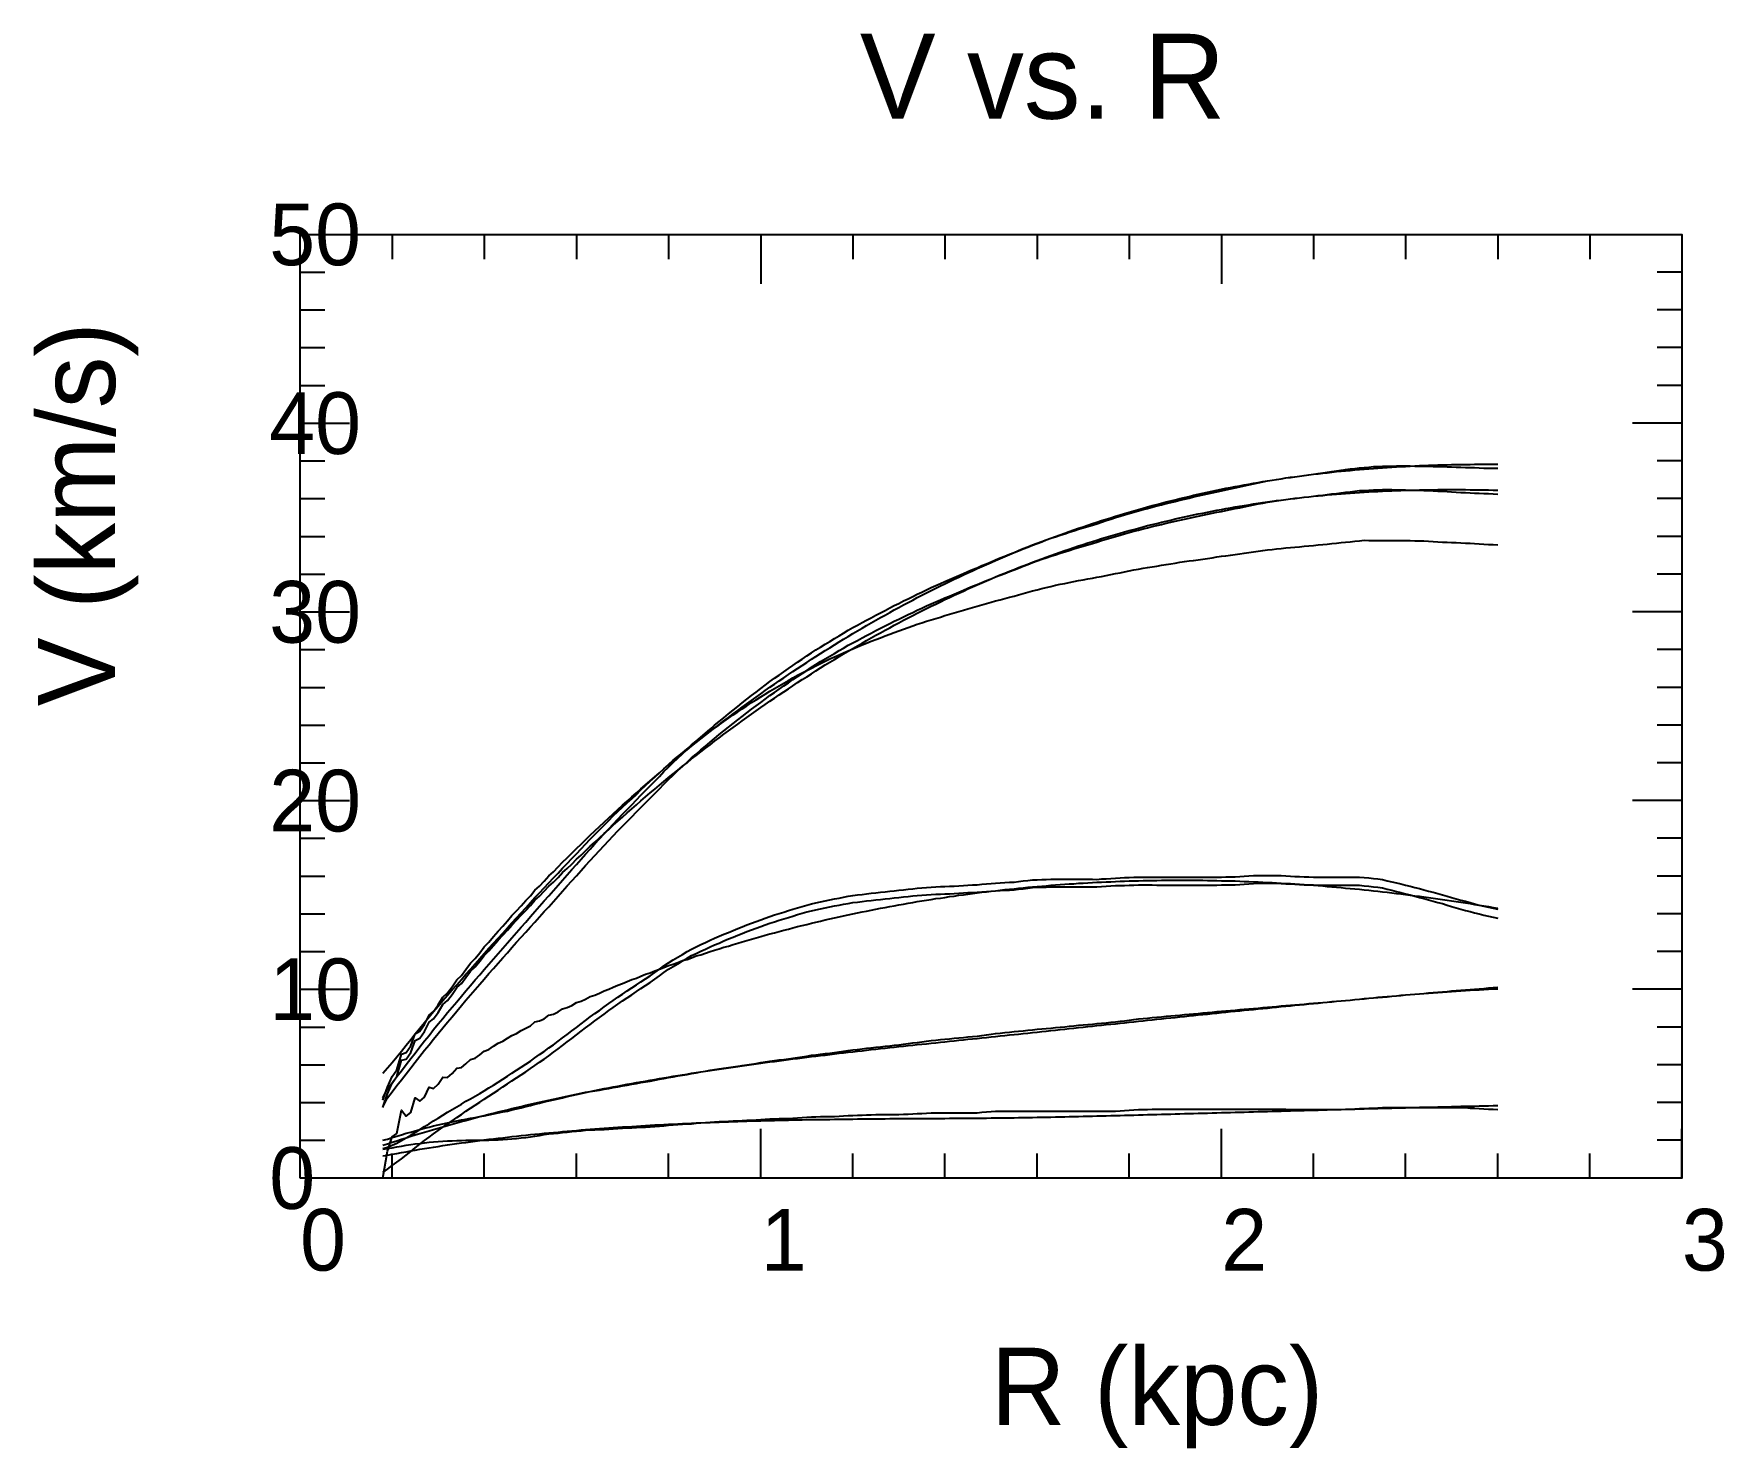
# Model space of a CAD drawing. Extents: x -35 to 185, y -35 to 148.
import ezdxf

# ---------------------------------------------------------------- set-up
doc = ezdxf.new("R2010")
doc.units = 0

msp = doc.modelspace()

# ---------------------------------------------------------------- texts
at = {"color": 0}
for s, height, p in [('V vs. R', 11, (72.6, 137.33)), ('50', 8, (-4, 118.33)), ('40', 8, (-4, 93.86)), ('30', 8, (-4, 69.4)), ('20', 8, (-4, 44.93)), ('10', 8, (-4, 20.47)), ('0', 8, (-4, -4)), ('0', 8, (0, -12)), ('1', 8, (59.73, -12)), ('2', 8, (119.47, -12)), ('3', 8, (179.2, -12)), ('R (kpc)', 10, (89.6, -32))]:
    msp.add_text(s, height=height, dxfattribs=at).set_placement(p)
msp.add_text('V (km/s)', height=10, rotation=90, dxfattribs=at).set_placement((-24, 61.16))

# ---------------------------------------------------------------- linework, layer by layer
at = {"color": 0}
for p, q in [((11.95, 122.33), (11.95, 119.13)), ((23.89, 122.33), (23.89, 119.13)), ((35.84, 122.33), (35.84, 119.13)), ((47.79, 122.33), (47.79, 119.13)), ((59.73, 122.33), (59.73, 115.93)), ((71.68, 122.33), (71.68, 119.13)), ((83.63, 122.33), (83.63, 119.13)), ((95.57, 122.33), (95.57, 119.13)), ((107.52, 122.33), (107.52, 119.13)), ((119.47, 122.33), (119.47, 115.93)), ((131.41, 122.33), (131.41, 119.13)), ((143.36, 122.33), (143.36, 119.13)), ((155.31, 122.33), (155.31, 119.13)), ((167.25, 122.33), (167.25, 119.13)), ((179.2, 122.33), (179.2, 115.93)), ((0, 117.43), (3.2, 117.43)), ((179.2, 117.43), (176, 117.43)), ((0, 112.54), (3.2, 112.54)), ((179.2, 112.54), (176, 112.54)), ((0, 107.65), (3.2, 107.65)), ((179.2, 107.65), (176, 107.65)), ((0, 102.76), (3.2, 102.76)), ((179.2, 102.76), (176, 102.76)), ((0, 97.86), (6.4, 97.86)), ((179.2, 97.86), (172.8, 97.86)), ((0, 92.97), (3.2, 92.97)), ((179.2, 92.97), (176, 92.97)), ((0, 88.08), (3.2, 88.08)), ((179.2, 88.08), (176, 88.08)), ((0, 83.18), (3.2, 83.18)), ((179.2, 83.18), (176, 83.18)), ((0, 78.29), (3.2, 78.29)), ((179.2, 78.29), (176, 78.29)), ((0, 73.4), (6.4, 73.4)), ((179.2, 73.4), (172.8, 73.4)), ((0, 68.5), (3.2, 68.5)), ((179.2, 68.5), (176, 68.5)), ((0, 63.61), (3.2, 63.61)), ((179.2, 63.61), (176, 63.61)), ((0, 58.72), (3.2, 58.72)), ((179.2, 58.72), (176, 58.72)), ((0, 53.82), (3.2, 53.82)), ((179.2, 53.82), (176, 53.82)), ((0, 48.93), (6.4, 48.93)), ((179.2, 48.93), (172.8, 48.93)), ((0, 44.04), (3.2, 44.04)), ((179.2, 44.04), (176, 44.04)), ((0, 39.14), (3.2, 39.14)), ((179.2, 39.14), (176, 39.14)), ((0, 34.25), (3.2, 34.25)), ((179.2, 34.25), (176, 34.25)), ((0, 29.36), (3.2, 29.36)), ((179.2, 29.36), (176, 29.36)), ((0, 24.47), (6.4, 24.47)), ((179.2, 24.47), (172.8, 24.47)), ((0, 19.57), (3.2, 19.57)), ((179.2, 19.57), (176, 19.57)), ((0, 14.68), (3.2, 14.68)), ((179.2, 14.68), (176, 14.68)), ((0, 9.79), (3.2, 9.79)), ((179.2, 9.79), (176, 9.79)), ((0, 4.89), (3.2, 4.89)), ((59.73, 0), (59.73, 6.4)), ((119.47, 0), (119.47, 6.4)), ((179.2, 4.89), (176, 4.89)), ((179.2, 0), (179.2, 6.4)), ((11.95, 0), (11.95, 3.2)), ((23.89, 0), (23.89, 3.2)), ((35.84, 0), (35.84, 3.2)), ((47.79, 0), (47.79, 3.2)), ((71.68, 0), (71.68, 3.2)), ((83.63, 0), (83.63, 3.2)), ((95.57, 0), (95.57, 3.2)), ((107.52, 0), (107.52, 3.2)), ((131.41, 0), (131.41, 3.2)), ((143.36, 0), (143.36, 3.2)), ((155.31, 0), (155.31, 3.2)), ((167.25, 0), (167.25, 3.2))]:
    msp.add_line(p, q, dxfattribs=at)
msp.add_lwpolyline([(0, 0), (0, 122.33), (179.2, 122.33), (179.2, 0)], close=True, dxfattribs=at)
at = {"color": 3}
for points in [[(10.75, 10.09), (11.35, 11.8), (11.95, 13.15), (12.54, 14.01), (13.14, 16.08), (13.74, 16.28), (14.34, 17.14), (14.93, 18.68), (15.53, 19.04), (16.13, 19.9), (16.73, 21.13), (17.32, 21.59), (17.92, 22.44), (18.52, 23.46), (19.11, 23.99), (19.71, 24.79), (20.31, 25.7), (20.91, 26.27), (21.5, 27.05), (22.1, 27.87), (22.7, 28.47), (23.3, 29.21), (23.89, 29.98), (24.49, 30.59), (25.09, 31.3), (25.69, 32.02), (26.28, 32.65), (26.88, 33.33), (27.48, 34.02), (28.07, 34.65), (28.67, 35.3), (29.27, 35.96), (29.87, 36.59), (30.46, 37.32), (31.06, 37.85), (31.66, 38.48), (32.26, 39.17), (32.85, 39.7), (33.45, 40.33), (34.05, 40.97), (34.65, 41.51), (35.24, 42.11), (35.84, 42.73), (36.44, 43.27), (37.03, 43.86), (37.63, 44.46), (38.23, 45), (38.83, 45.56), (39.42, 46.14), (40.02, 46.68), (40.62, 47.23), (41.22, 47.79), (41.81, 48.33), (42.41, 48.86), (43.01, 49.4), (43.61, 49.93), (44.2, 50.46), (44.8, 50.98), (45.4, 51.5), (45.99, 52.01), (46.59, 52.52), (47.19, 53.04), (47.79, 53.55), (48.38, 54.03), (48.98, 54.54), (49.58, 55.03), (50.18, 55.5), (50.77, 56), (51.37, 56.47), (51.97, 56.94), (52.57, 57.41), (53.16, 57.88), (53.76, 58.34), (54.36, 58.8), (54.95, 59.26), (55.55, 59.71), (56.15, 60.16), (56.75, 60.6), (57.34, 61.05), (57.94, 61.48), (58.54, 61.92), (59.14, 62.35), (59.73, 62.77), (60.33, 63.2), (60.93, 63.62), (61.53, 64.03), (62.12, 64.44), (62.72, 64.86), (63.32, 65.26), (63.91, 65.66), (64.51, 66.07), (65.11, 66.46), (65.71, 66.85), (66.3, 67.25), (66.9, 67.62), (67.5, 68), (68.1, 68.39), (68.69, 68.75), (69.29, 69.13), (69.89, 69.49), (70.49, 69.86), (71.08, 70.22), (71.68, 70.57), (72.28, 70.93), (72.87, 71.28), (73.47, 71.63), (74.07, 71.97), (74.67, 72.32), (75.26, 72.65), (75.86, 72.98), (76.46, 73.32), (77.06, 73.64), (77.65, 73.97), (78.25, 74.3), (78.85, 74.61), (79.45, 74.92), (80.04, 75.24), (80.64, 75.54), (81.24, 75.85), (81.83, 76.16), (82.43, 76.45), (83.03, 76.75), (83.63, 77.05), (84.22, 77.33), (84.82, 77.62), (85.42, 77.91), (86.02, 78.18), (86.61, 78.46), (87.21, 78.73), (87.81, 79), (88.41, 79.27), (89, 79.54), (89.6, 79.8), (90.2, 80.06), (90.79, 80.32), (91.39, 80.57), (91.99, 80.82), (92.59, 81.07), (93.18, 81.31), (93.78, 81.56), (94.38, 81.79), (94.98, 82.03), (95.57, 82.27), (96.17, 82.49), (96.77, 82.72), (97.37, 82.95), (97.96, 83.17), (98.56, 83.39), (99.16, 83.61), (99.75, 83.81), (100.35, 84.03), (100.95, 84.24), (101.55, 84.43), (102.14, 84.64), (102.74, 84.85), (103.34, 85.03), (103.94, 85.23), (104.53, 85.42), (105.13, 85.6), (105.73, 85.79), (106.33, 85.97), (106.92, 86.15), (107.52, 86.33), (108.12, 86.5), (108.71, 86.67), (109.31, 86.84), (109.91, 87), (110.51, 87.17), (111.1, 87.33), (111.7, 87.48), (112.3, 87.64), (112.9, 87.79), (113.49, 87.94), (114.09, 88.09), (114.69, 88.23), (115.29, 88.37), (115.88, 88.51), (116.48, 88.65), (117.08, 88.78), (117.67, 88.91), (118.27, 89.04), (118.87, 89.16), (119.47, 89.29), (120.06, 89.41), (120.66, 89.52), (121.26, 89.64), (121.86, 89.75), (122.45, 89.86), (123.05, 89.97), (123.65, 90.08), (124.25, 90.18), (124.84, 90.28), (125.44, 90.38), (126.04, 90.47), (126.63, 90.57), (127.23, 90.66), (127.83, 90.75), (128.43, 90.84), (129.02, 90.92), (129.62, 91), (130.22, 91.08), (130.82, 91.16), (131.41, 91.23), (132.01, 91.31), (132.61, 91.37), (133.21, 91.44), (133.8, 91.51), (134.4, 91.57), (135, 91.63), (135.59, 91.69), (136.19, 91.74), (136.79, 91.8), (137.39, 91.86), (137.98, 91.9), (138.58, 91.95), (139.18, 92), (139.78, 92.04), (140.37, 92.08), (140.97, 92.12), (141.57, 92.16), (142.17, 92.2), (142.76, 92.23), (143.36, 92.26), (143.96, 92.29), (144.55, 92.32), (145.15, 92.35), (145.75, 92.37), (146.35, 92.4), (146.94, 92.42), (147.54, 92.44), (148.14, 92.45), (148.74, 92.47), (149.33, 92.48), (149.93, 92.5), (150.53, 92.51), (151.13, 92.52), (151.72, 92.52), (152.32, 92.53), (152.92, 92.53), (153.51, 92.54), (154.11, 92.54), (154.71, 92.54), (155.31, 92.54)], [(10.75, 9.15), (11.35, 10.92), (11.95, 12.3), (12.54, 13.15), (13.14, 15.27), (13.74, 15.42), (14.34, 16.27), (14.93, 17.83), (15.53, 18.15), (16.13, 18.99), (16.73, 20.22), (17.32, 20.65), (17.92, 21.48), (18.52, 22.5), (19.11, 23), (19.71, 23.79), (20.31, 24.69), (20.91, 25.23), (21.5, 25.99), (22.1, 26.8), (22.7, 27.38), (23.3, 28.11), (23.89, 28.86), (24.49, 29.46), (25.09, 30.15), (25.69, 30.85), (26.28, 31.47), (26.88, 32.13), (27.48, 32.8), (28.07, 33.42), (28.67, 34.06), (29.27, 34.7), (29.87, 35.32), (30.46, 36.04), (31.06, 36.55), (31.66, 37.17), (32.26, 37.84), (32.85, 38.36), (33.45, 38.97), (34.05, 39.6), (34.65, 40.13), (35.24, 40.71), (35.84, 41.32), (36.44, 41.85), (37.03, 42.42), (37.63, 43.01), (38.23, 43.54), (38.83, 44.1), (39.42, 44.66), (40.02, 45.19), (40.62, 45.73), (41.22, 46.28), (41.81, 46.8), (42.41, 47.33), (43.01, 47.86), (43.61, 48.38), (44.2, 48.89), (44.8, 49.4), (45.4, 49.92), (45.99, 50.41), (46.59, 50.92), (47.19, 51.42), (47.79, 51.93), (48.38, 52.39), (48.98, 52.89), (49.58, 53.38), (50.18, 53.84), (50.77, 54.33), (51.37, 54.79), (51.97, 55.25), (52.57, 55.71), (53.16, 56.18), (53.76, 56.63), (54.36, 57.08), (54.95, 57.53), (55.55, 57.97), (56.15, 58.41), (56.75, 58.85), (57.34, 59.29), (57.94, 59.71), (58.54, 60.14), (59.14, 60.57), (59.73, 60.98), (60.33, 61.4), (60.93, 61.82), (61.53, 62.22), (62.12, 62.63), (62.72, 63.04), (63.32, 63.43), (63.91, 63.82), (64.51, 64.22), (65.11, 64.61), (65.71, 64.99), (66.3, 65.38), (66.9, 65.75), (67.5, 66.12), (68.1, 66.51), (68.69, 66.86), (69.29, 67.23), (69.89, 67.59), (70.49, 67.94), (71.08, 68.3), (71.68, 68.65), (72.28, 69), (72.87, 69.34), (73.47, 69.68), (74.07, 70.02), (74.67, 70.36), (75.26, 70.69), (75.86, 71.01), (76.46, 71.34), (77.06, 71.66), (77.65, 71.98), (78.25, 72.3), (78.85, 72.61), (79.45, 72.91), (80.04, 73.23), (80.64, 73.52), (81.24, 73.82), (81.83, 74.13), (82.43, 74.41), (83.03, 74.7), (83.63, 75), (84.22, 75.27), (84.82, 75.55), (85.42, 75.84), (86.02, 76.1), (86.61, 76.37), (87.21, 76.64), (87.81, 76.9), (88.41, 77.16), (89, 77.42), (89.6, 77.67), (90.2, 77.93), (90.79, 78.18), (91.39, 78.42), (91.99, 78.67), (92.59, 78.9), (93.18, 79.14), (93.78, 79.38), (94.38, 79.6), (94.98, 79.83), (95.57, 80.06), (96.17, 80.28), (96.77, 80.5), (97.37, 80.72), (97.96, 80.93), (98.56, 81.13), (99.16, 81.35), (99.75, 81.54), (100.35, 81.75), (100.95, 81.95), (101.55, 82.14), (102.14, 82.33), (102.74, 82.53), (103.34, 82.7), (103.94, 82.89), (104.53, 83.07), (105.13, 83.24), (105.73, 83.42), (106.33, 83.59), (106.92, 83.76), (107.52, 83.93), (108.12, 84.09), (108.71, 84.25), (109.31, 84.41), (109.91, 84.57), (110.51, 84.72), (111.1, 84.87), (111.7, 85.01), (112.3, 85.16), (112.9, 85.3), (113.49, 85.44), (114.09, 85.57), (114.69, 85.71), (115.29, 85.84), (115.88, 85.96), (116.48, 86.09), (117.08, 86.21), (117.67, 86.33), (118.27, 86.45), (118.87, 86.56), (119.47, 86.67), (120.06, 86.79), (120.66, 86.89), (121.26, 86.99), (121.86, 87.1), (122.45, 87.19), (123.05, 87.29), (123.65, 87.38), (124.25, 87.47), (124.84, 87.57), (125.44, 87.65), (126.04, 87.73), (126.63, 87.82), (127.23, 87.89), (127.83, 87.97), (128.43, 88.05), (129.02, 88.12), (129.62, 88.19), (130.22, 88.26), (130.82, 88.32), (131.41, 88.38), (132.01, 88.44), (132.61, 88.5), (133.21, 88.55), (133.8, 88.61), (134.4, 88.65), (135, 88.71), (135.59, 88.75), (136.19, 88.79), (136.79, 88.84), (137.39, 88.88), (137.98, 88.91), (138.58, 88.95), (139.18, 88.98), (139.78, 89.01), (140.37, 89.05), (140.97, 89.07), (141.57, 89.1), (142.17, 89.12), (142.76, 89.14), (143.36, 89.16), (143.96, 89.18), (144.55, 89.19), (145.15, 89.21), (145.75, 89.22), (146.35, 89.23), (146.94, 89.23), (147.54, 89.24), (148.14, 89.25), (148.74, 89.25), (149.33, 89.25), (149.93, 89.25), (150.53, 89.25), (151.13, 89.24), (151.72, 89.23), (152.32, 89.23), (152.92, 89.22), (153.51, 89.21), (154.11, 89.2), (154.71, 89.18), (155.31, 89.17)], [(10.75, 4.25), (11.35, 4.45), (11.95, 4.65), (12.54, 4.84), (13.14, 5.03), (13.74, 5.22), (14.34, 5.41), (14.93, 5.59), (15.53, 5.77), (16.13, 5.95), (16.73, 6.13), (17.32, 6.31), (17.92, 6.48), (18.52, 6.65), (19.11, 6.82), (19.71, 6.99), (20.31, 7.16), (20.91, 7.32), (21.5, 7.48), (22.1, 7.64), (22.7, 7.8), (23.3, 7.96), (23.89, 8.11), (24.49, 8.27), (25.09, 8.42), (25.69, 8.57), (26.28, 8.72), (26.88, 8.86), (27.48, 9.01), (28.07, 9.15), (28.67, 9.29), (29.27, 9.43), (29.87, 9.57), (30.46, 9.71), (31.06, 9.84), (31.66, 9.98), (32.26, 10.11), (32.85, 10.24), (33.45, 10.37), (34.05, 10.5), (34.65, 10.63), (35.24, 10.75), (35.84, 10.88), (36.44, 11), (37.03, 11.12), (37.63, 11.24), (38.23, 11.36), (38.83, 11.48), (39.42, 11.59), (40.02, 11.71), (40.62, 11.82), (41.22, 11.93), (41.81, 12.04), (42.41, 12.15), (43.01, 12.26), (43.61, 12.37), (44.2, 12.48), (44.8, 12.58), (45.4, 12.69), (45.99, 12.79), (46.59, 12.89), (47.19, 12.99), (47.79, 13.09), (48.38, 13.19), (48.98, 13.29), (49.58, 13.39), (50.18, 13.48), (50.77, 13.58), (51.37, 13.67), (51.97, 13.76), (52.57, 13.85), (53.16, 13.95), (53.76, 14.04), (54.36, 14.12), (54.95, 14.21), (55.55, 14.3), (56.15, 14.39), (56.75, 14.47), (57.34, 14.56), (57.94, 14.64), (58.54, 14.72), (59.14, 14.81), (59.73, 14.89), (60.33, 14.97), (60.93, 15.05), (61.53, 15.13), (62.12, 15.2), (62.72, 15.28), (63.32, 15.36), (63.91, 15.44), (64.51, 15.51), (65.11, 15.59), (65.71, 15.66), (66.3, 15.74), (66.9, 15.81), (67.5, 15.88), (68.1, 15.95), (68.69, 16.02), (69.29, 16.1), (69.89, 16.17), (70.49, 16.24), (71.08, 16.31), (71.68, 16.37), (72.28, 16.44), (72.87, 16.51), (73.47, 16.58), (74.07, 16.65), (74.67, 16.71), (75.26, 16.78), (75.86, 16.84), (76.46, 16.91), (77.06, 16.97), (77.65, 17.04), (78.25, 17.1), (78.85, 17.17), (79.45, 17.23), (80.04, 17.3), (80.64, 17.36), (81.24, 17.42), (81.83, 17.49), (82.43, 17.55), (83.03, 17.61), (83.63, 17.67), (84.22, 17.74), (84.82, 17.8), (85.42, 17.86), (86.02, 17.92), (86.61, 17.99), (87.21, 18.05), (87.81, 18.11), (88.41, 18.17), (89, 18.23), (89.6, 18.3), (90.2, 18.36), (90.79, 18.42), (91.39, 18.48), (91.99, 18.55), (92.59, 18.61), (93.18, 18.67), (93.78, 18.73), (94.38, 18.8), (94.98, 18.86), (95.57, 18.93), (96.17, 18.99), (96.77, 19.05), (97.37, 19.12), (97.96, 19.18), (98.56, 19.25), (99.16, 19.31), (99.75, 19.37), (100.35, 19.44), (100.95, 19.5), (101.55, 19.57), (102.14, 19.63), (102.74, 19.69), (103.34, 19.76), (103.94, 19.82), (104.53, 19.89), (105.13, 19.95), (105.73, 20.01), (106.33, 20.08), (106.92, 20.14), (107.52, 20.2), (108.12, 20.27), (108.71, 20.33), (109.31, 20.39), (109.91, 20.46), (110.51, 20.52), (111.1, 20.58), (111.7, 20.64), (112.3, 20.71), (112.9, 20.77), (113.49, 20.83), (114.09, 20.89), (114.69, 20.95), (115.29, 21.02), (115.88, 21.08), (116.48, 21.14), (117.08, 21.2), (117.67, 21.26), (118.27, 21.32), (118.87, 21.38), (119.47, 21.45), (120.06, 21.51), (120.66, 21.57), (121.26, 21.63), (121.86, 21.69), (122.45, 21.75), (123.05, 21.81), (123.65, 21.87), (124.25, 21.93), (124.84, 21.99), (125.44, 22.04), (126.04, 22.1), (126.63, 22.16), (127.23, 22.22), (127.83, 22.28), (128.43, 22.34), (129.02, 22.4), (129.62, 22.45), (130.22, 22.51), (130.82, 22.57), (131.41, 22.63), (132.01, 22.68), (132.61, 22.74), (133.21, 22.8), (133.8, 22.85), (134.4, 22.91), (135, 22.97), (135.59, 23.02), (136.19, 23.08), (136.79, 23.13), (137.39, 23.19), (137.98, 23.24), (138.58, 23.3), (139.18, 23.35), (139.78, 23.41), (140.37, 23.46), (140.97, 23.51), (141.57, 23.57), (142.17, 23.62), (142.76, 23.68), (143.36, 23.73), (143.96, 23.78), (144.55, 23.83), (145.15, 23.89), (145.75, 23.94), (146.35, 23.99), (146.94, 24.04), (147.54, 24.09), (148.14, 24.14), (148.74, 24.19), (149.33, 24.25), (149.93, 24.3), (150.53, 24.35), (151.13, 24.4), (151.72, 24.45), (152.32, 24.49), (152.92, 24.54), (153.51, 24.59), (154.11, 24.64), (154.71, 24.69), (155.31, 24.74)]]:
    msp.add_lwpolyline(points, dxfattribs=at)
at = {"color": 4}
for points in [[(10.75, 10.4), (11.35, 11.58), (11.95, 12.36), (12.54, 13.16), (13.14, 13.91), (13.74, 14.7), (14.34, 15.48), (14.93, 16.21), (15.53, 16.99), (16.13, 17.77), (16.73, 18.49), (17.32, 19.24), (17.92, 19.98), (18.52, 20.7), (19.11, 21.44), (19.71, 22.15), (20.31, 22.86), (20.91, 23.58), (21.5, 24.29), (22.1, 24.97), (22.7, 25.68), (23.3, 26.36), (23.89, 27.04), (24.49, 27.74), (25.09, 28.42), (25.69, 29.11), (26.28, 29.81), (26.88, 30.48), (27.48, 31.16), (28.07, 31.85), (28.67, 32.52), (29.27, 33.19), (29.87, 33.89), (30.46, 34.54), (31.06, 35.23), (31.66, 35.92), (32.26, 36.58), (32.85, 37.27), (33.45, 37.96), (34.05, 38.61), (34.65, 39.3), (35.24, 39.98), (35.84, 40.64), (36.44, 41.33), (37.03, 41.99), (37.63, 42.65), (38.23, 43.31), (38.83, 43.96), (39.42, 44.61), (40.02, 45.27), (40.62, 45.89), (41.22, 46.52), (41.81, 47.16), (42.41, 47.79), (43.01, 48.4), (43.61, 49.02), (44.2, 49.62), (44.8, 50.22), (45.4, 50.84), (45.99, 51.45), (46.59, 52.06), (47.19, 52.69), (47.79, 53.27), (48.38, 53.86), (48.98, 54.45), (49.58, 55), (50.18, 55.58), (50.77, 56.14), (51.37, 56.64), (51.97, 57.17), (52.57, 57.69), (53.16, 58.2), (53.76, 58.7), (54.36, 59.2), (54.95, 59.68), (55.55, 60.18), (56.15, 60.66), (56.75, 61.13), (57.34, 61.61), (57.94, 62.08), (58.54, 62.54), (59.14, 63), (59.73, 63.45), (60.33, 63.9), (60.93, 64.36), (61.53, 64.78), (62.12, 65.2), (62.72, 65.63), (63.32, 66.05), (63.91, 66.46), (64.51, 66.88), (65.11, 67.27), (65.71, 67.69), (66.3, 68.1), (66.9, 68.46), (67.5, 68.84), (68.1, 69.22), (68.69, 69.57), (69.29, 69.94), (69.89, 70.3), (70.49, 70.65), (71.08, 71.01), (71.68, 71.36), (72.28, 71.67), (72.87, 72), (73.47, 72.32), (74.07, 72.64), (74.67, 72.96), (75.26, 73.27), (75.86, 73.58), (76.46, 73.9), (77.06, 74.2), (77.65, 74.5), (78.25, 74.81), (78.85, 75.1), (79.45, 75.39), (80.04, 75.69), (80.64, 75.97), (81.24, 76.25), (81.83, 76.54), (82.43, 76.8), (83.03, 77.07), (83.63, 77.34), (84.22, 77.58), (84.82, 77.84), (85.42, 78.11), (86.02, 78.36), (86.61, 78.62), (87.21, 78.87), (87.81, 79.12), (88.41, 79.39), (89, 79.64), (89.6, 79.89), (90.2, 80.15), (90.79, 80.38), (91.39, 80.62), (91.99, 80.86), (92.59, 81.09), (93.18, 81.34), (93.78, 81.59), (94.38, 81.83), (94.98, 82.07), (95.57, 82.3), (96.17, 82.51), (96.77, 82.72), (97.37, 82.93), (97.96, 83.14), (98.56, 83.33), (99.16, 83.53), (99.75, 83.71), (100.35, 83.91), (100.95, 84.1), (101.55, 84.28), (102.14, 84.47), (102.74, 84.65), (103.34, 84.82), (103.94, 85.03), (104.53, 85.22), (105.13, 85.41), (105.73, 85.61), (106.33, 85.79), (106.92, 85.96), (107.52, 86.15), (108.12, 86.32), (108.71, 86.49), (109.31, 86.66), (109.91, 86.81), (110.51, 86.97), (111.1, 87.13), (111.7, 87.28), (112.3, 87.43), (112.9, 87.58), (113.49, 87.72), (114.09, 87.87), (114.69, 88.01), (115.29, 88.15), (115.88, 88.29), (116.48, 88.43), (117.08, 88.56), (117.67, 88.7), (118.27, 88.83), (118.87, 88.95), (119.47, 89.09), (120.06, 89.22), (120.66, 89.34), (121.26, 89.47), (121.86, 89.6), (122.45, 89.74), (123.05, 89.87), (123.65, 90.01), (124.25, 90.13), (124.84, 90.25), (125.44, 90.36), (126.04, 90.46), (126.63, 90.57), (127.23, 90.66), (127.83, 90.75), (128.43, 90.83), (129.02, 90.92), (129.62, 91), (130.22, 91.09), (130.82, 91.17), (131.41, 91.25), (132.01, 91.34), (132.61, 91.42), (133.21, 91.51), (133.8, 91.6), (134.4, 91.67), (135, 91.76), (135.59, 91.84), (136.19, 91.92), (136.79, 92), (137.39, 92.08), (137.98, 92.13), (138.58, 92.17), (139.18, 92.22), (139.78, 92.26), (140.37, 92.3), (140.97, 92.3), (141.57, 92.3), (142.17, 92.31), (142.76, 92.31), (143.36, 92.31), (143.96, 92.31), (144.55, 92.3), (145.15, 92.29), (145.75, 92.29), (146.35, 92.27), (146.94, 92.26), (147.54, 92.25), (148.14, 92.24), (148.74, 92.21), (149.33, 92.19), (149.93, 92.17), (150.53, 92.15), (151.13, 92.13), (151.72, 92.11), (152.32, 92.09), (152.92, 92.06), (153.51, 92.04), (154.11, 92.03), (154.71, 92.02), (155.31, 92.01)], [(10.75, 9.18), (11.35, 10.42), (11.95, 11.19), (12.54, 11.99), (13.14, 12.72), (13.74, 13.5), (14.34, 14.28), (14.93, 15.01), (15.53, 15.78), (16.13, 16.56), (16.73, 17.26), (17.32, 18.02), (17.92, 18.75), (18.52, 19.47), (19.11, 20.21), (19.71, 20.92), (20.31, 21.63), (20.91, 22.35), (21.5, 23.05), (22.1, 23.74), (22.7, 24.44), (23.3, 25.12), (23.89, 25.8), (24.49, 26.5), (25.09, 27.18), (25.69, 27.85), (26.28, 28.55), (26.88, 29.21), (27.48, 29.88), (28.07, 30.56), (28.67, 31.22), (29.27, 31.88), (29.87, 32.56), (30.46, 33.19), (31.06, 33.87), (31.66, 34.54), (32.26, 35.18), (32.85, 35.86), (33.45, 36.54), (34.05, 37.18), (34.65, 37.86), (35.24, 38.52), (35.84, 39.18), (36.44, 39.85), (37.03, 40.51), (37.63, 41.15), (38.23, 41.81), (38.83, 42.46), (39.42, 43.1), (40.02, 43.75), (40.62, 44.37), (41.22, 44.99), (41.81, 45.62), (42.41, 46.24), (43.01, 46.84), (43.61, 47.46), (44.2, 48.05), (44.8, 48.64), (45.4, 49.26), (45.99, 49.86), (46.59, 50.46), (47.19, 51.08), (47.79, 51.66), (48.38, 52.24), (48.98, 52.82), (49.58, 53.36), (50.18, 53.93), (50.77, 54.48), (51.37, 54.97), (51.97, 55.49), (52.57, 56), (53.16, 56.5), (53.76, 56.99), (54.36, 57.48), (54.95, 57.96), (55.55, 58.45), (56.15, 58.92), (56.75, 59.38), (57.34, 59.85), (57.94, 60.31), (58.54, 60.77), (59.14, 61.22), (59.73, 61.66), (60.33, 62.1), (60.93, 62.55), (61.53, 62.96), (62.12, 63.38), (62.72, 63.8), (63.32, 64.21), (63.91, 64.62), (64.51, 65.03), (65.11, 65.41), (65.71, 65.81), (66.3, 66.22), (66.9, 66.57), (67.5, 66.94), (68.1, 67.32), (68.69, 67.66), (69.29, 68.02), (69.89, 68.37), (70.49, 68.71), (71.08, 69.06), (71.68, 69.4), (72.28, 69.7), (72.87, 70.03), (73.47, 70.34), (74.07, 70.65), (74.67, 70.96), (75.26, 71.27), (75.86, 71.57), (76.46, 71.88), (77.06, 72.17), (77.65, 72.46), (78.25, 72.76), (78.85, 73.05), (79.45, 73.33), (80.04, 73.62), (80.64, 73.89), (81.24, 74.16), (81.83, 74.44), (82.43, 74.69), (83.03, 74.95), (83.63, 75.21), (84.22, 75.45), (84.82, 75.71), (85.42, 75.97), (86.02, 76.21), (86.61, 76.46), (87.21, 76.71), (87.81, 76.95), (88.41, 77.2), (89, 77.44), (89.6, 77.68), (90.2, 77.93), (90.79, 78.15), (91.39, 78.38), (91.99, 78.62), (92.59, 78.84), (93.18, 79.08), (93.78, 79.32), (94.38, 79.55), (94.98, 79.79), (95.57, 80.01), (96.17, 80.21), (96.77, 80.41), (97.37, 80.62), (97.96, 80.81), (98.56, 81), (99.16, 81.19), (99.75, 81.37), (100.35, 81.55), (100.95, 81.74), (101.55, 81.91), (102.14, 82.09), (102.74, 82.27), (103.34, 82.43), (103.94, 82.63), (104.53, 82.81), (105.13, 82.99), (105.73, 83.18), (106.33, 83.35), (106.92, 83.51), (107.52, 83.68), (108.12, 83.84), (108.71, 84), (109.31, 84.15), (109.91, 84.3), (110.51, 84.45), (111.1, 84.6), (111.7, 84.74), (112.3, 84.88), (112.9, 85.02), (113.49, 85.15), (114.09, 85.29), (114.69, 85.43), (115.29, 85.55), (115.88, 85.68), (116.48, 85.82), (117.08, 85.93), (117.67, 86.06), (118.27, 86.19), (118.87, 86.3), (119.47, 86.42), (120.06, 86.55), (120.66, 86.66), (121.26, 86.78), (121.86, 86.9), (122.45, 87.03), (123.05, 87.16), (123.65, 87.28), (124.25, 87.4), (124.84, 87.5), (125.44, 87.6), (126.04, 87.69), (126.63, 87.79), (127.23, 87.88), (127.83, 87.95), (128.43, 88.03), (129.02, 88.1), (129.62, 88.17), (130.22, 88.25), (130.82, 88.32), (131.41, 88.39), (132.01, 88.47), (132.61, 88.54), (133.21, 88.62), (133.8, 88.7), (134.4, 88.76), (135, 88.84), (135.59, 88.91), (136.19, 88.97), (136.79, 89.04), (137.39, 89.11), (137.98, 89.14), (138.58, 89.17), (139.18, 89.21), (139.78, 89.23), (140.37, 89.26), (140.97, 89.24), (141.57, 89.24), (142.17, 89.23), (142.76, 89.22), (143.36, 89.2), (143.96, 89.19), (144.55, 89.17), (145.15, 89.15), (145.75, 89.13), (146.35, 89.11), (146.94, 89.08), (147.54, 89.06), (148.14, 89.03), (148.74, 89), (149.33, 88.96), (149.93, 88.93), (150.53, 88.89), (151.13, 88.86), (151.72, 88.83), (152.32, 88.8), (152.92, 88.77), (153.51, 88.73), (154.11, 88.72), (154.71, 88.7), (155.31, 88.67)], [(10.75, 4.9), (11.35, 5.05), (11.95, 5.24), (12.54, 5.43), (13.14, 5.62), (13.74, 5.81), (14.34, 5.97), (14.93, 6.14), (15.53, 6.3), (16.13, 6.47), (16.73, 6.61), (17.32, 6.75), (17.92, 6.89), (18.52, 7.03), (19.11, 7.16), (19.71, 7.28), (20.31, 7.4), (20.91, 7.53), (21.5, 7.65), (22.1, 7.76), (22.7, 7.87), (23.3, 7.98), (23.89, 8.08), (24.49, 8.19), (25.09, 8.32), (25.69, 8.45), (26.28, 8.57), (26.88, 8.69), (27.48, 8.84), (28.07, 8.98), (28.67, 9.12), (29.27, 9.26), (29.87, 9.41), (30.46, 9.56), (31.06, 9.72), (31.66, 9.87), (32.26, 10.03), (32.85, 10.16), (33.45, 10.29), (34.05, 10.42), (34.65, 10.56), (35.24, 10.69), (35.84, 10.82), (36.44, 10.94), (37.03, 11.07), (37.63, 11.2), (38.23, 11.3), (38.83, 11.4), (39.42, 11.51), (40.02, 11.61), (40.62, 11.72), (41.22, 11.84), (41.81, 11.95), (42.41, 12.06), (43.01, 12.17), (43.61, 12.27), (44.2, 12.37), (44.8, 12.48), (45.4, 12.58), (45.99, 12.69), (46.59, 12.8), (47.19, 12.91), (47.79, 13.02), (48.38, 13.13), (48.98, 13.23), (49.58, 13.34), (50.18, 13.44), (50.77, 13.54), (51.37, 13.65), (51.97, 13.76), (52.57, 13.86), (53.16, 13.97), (53.76, 14.06), (54.36, 14.16), (54.95, 14.25), (55.55, 14.34), (56.15, 14.43), (56.75, 14.52), (57.34, 14.61), (57.94, 14.69), (58.54, 14.78), (59.14, 14.87), (59.73, 14.97), (60.33, 15.06), (60.93, 15.15), (61.53, 15.23), (62.12, 15.31), (62.72, 15.39), (63.32, 15.47), (63.91, 15.55), (64.51, 15.64), (65.11, 15.73), (65.71, 15.82), (66.3, 15.91), (66.9, 15.98), (67.5, 16.06), (68.1, 16.13), (68.69, 16.2), (69.29, 16.27), (69.89, 16.36), (70.49, 16.44), (71.08, 16.52), (71.68, 16.6), (72.28, 16.68), (72.87, 16.75), (73.47, 16.82), (74.07, 16.9), (74.67, 16.97), (75.26, 17.03), (75.86, 17.09), (76.46, 17.15), (77.06, 17.22), (77.65, 17.29), (78.25, 17.37), (78.85, 17.44), (79.45, 17.52), (80.04, 17.59), (80.64, 17.66), (81.24, 17.74), (81.83, 17.81), (82.43, 17.88), (83.03, 17.94), (83.63, 18), (84.22, 18.06), (84.82, 18.12), (85.42, 18.18), (86.02, 18.24), (86.61, 18.29), (87.21, 18.35), (87.81, 18.41), (88.41, 18.5), (89, 18.58), (89.6, 18.66), (90.2, 18.74), (90.79, 18.8), (91.39, 18.86), (91.99, 18.93), (92.59, 18.99), (93.18, 19.05), (93.78, 19.1), (94.38, 19.16), (94.98, 19.22), (95.57, 19.28), (96.17, 19.34), (96.77, 19.39), (97.37, 19.45), (97.96, 19.51), (98.56, 19.57), (99.16, 19.62), (99.75, 19.68), (100.35, 19.74), (100.95, 19.8), (101.55, 19.85), (102.14, 19.91), (102.74, 19.97), (103.34, 20.02), (103.94, 20.08), (104.53, 20.14), (105.13, 20.19), (105.73, 20.25), (106.33, 20.32), (106.92, 20.39), (107.52, 20.47), (108.12, 20.55), (108.71, 20.62), (109.31, 20.68), (109.91, 20.74), (110.51, 20.8), (111.1, 20.86), (111.7, 20.91), (112.3, 20.97), (112.9, 21.02), (113.49, 21.08), (114.09, 21.13), (114.69, 21.19), (115.29, 21.24), (115.88, 21.3), (116.48, 21.35), (117.08, 21.4), (117.67, 21.46), (118.27, 21.51), (118.87, 21.57), (119.47, 21.62), (120.06, 21.67), (120.66, 21.73), (121.26, 21.78), (121.86, 21.83), (122.45, 21.89), (123.05, 21.94), (123.65, 21.99), (124.25, 22.04), (124.84, 22.1), (125.44, 22.15), (126.04, 22.2), (126.63, 22.25), (127.23, 22.31), (127.83, 22.36), (128.43, 22.41), (129.02, 22.46), (129.62, 22.51), (130.22, 22.56), (130.82, 22.61), (131.41, 22.66), (132.01, 22.71), (132.61, 22.76), (133.21, 22.82), (133.8, 22.87), (134.4, 22.92), (135, 22.96), (135.59, 23.02), (136.19, 23.08), (136.79, 23.14), (137.39, 23.2), (137.98, 23.26), (138.58, 23.32), (139.18, 23.38), (139.78, 23.44), (140.37, 23.5), (140.97, 23.54), (141.57, 23.59), (142.17, 23.64), (142.76, 23.69), (143.36, 23.73), (143.96, 23.78), (144.55, 23.83), (145.15, 23.87), (145.75, 23.92), (146.35, 23.97), (146.94, 24.01), (147.54, 24.06), (148.14, 24.1), (148.74, 24.15), (149.33, 24.19), (149.93, 24.24), (150.53, 24.28), (151.13, 24.33), (151.72, 24.35), (152.32, 24.38), (152.92, 24.41), (153.51, 24.44), (154.11, 24.48), (154.71, 24.51), (155.31, 24.54)]]:
    msp.add_lwpolyline(points, dxfattribs=at)
at = {"color": 6}
for points in [[(10.75, 13.58), (11.35, 14.29), (11.95, 15), (12.54, 15.72), (13.14, 16.47), (13.74, 17.22), (14.34, 17.96), (14.93, 18.7), (15.53, 19.43), (16.13, 20.16), (16.73, 20.88), (17.32, 21.59), (17.92, 22.3), (18.52, 23.02), (19.11, 23.7), (19.71, 24.38), (20.31, 25.06), (20.91, 25.74), (21.5, 26.42), (22.1, 27.1), (22.7, 27.79), (23.3, 28.47), (23.89, 29.13), (24.49, 29.79), (25.09, 30.45), (25.69, 31.11), (26.28, 31.76), (26.88, 32.42), (27.48, 33.08), (28.07, 33.74), (28.67, 34.39), (29.27, 35.04), (29.87, 35.7), (30.46, 36.35), (31.06, 36.99), (31.66, 37.62), (32.26, 38.26), (32.85, 38.9), (33.45, 39.52), (34.05, 40.16), (34.65, 40.79), (35.24, 41.42), (35.84, 42.04), (36.44, 42.66), (37.03, 43.28), (37.63, 43.91), (38.23, 44.52), (38.83, 45.13), (39.42, 45.75), (40.02, 46.36), (40.62, 46.94), (41.22, 47.5), (41.81, 48.06), (42.41, 48.62), (43.01, 49.18), (43.61, 49.74), (44.2, 50.31), (44.8, 50.87), (45.4, 51.43), (45.99, 51.97), (46.59, 52.52), (47.19, 53.06), (47.79, 53.6), (48.38, 54.15), (48.98, 54.64), (49.58, 55.14), (50.18, 55.64), (50.77, 56.14), (51.37, 56.59), (51.97, 57.03), (52.57, 57.47), (53.16, 57.91), (53.76, 58.36), (54.36, 58.77), (54.95, 59.19), (55.55, 59.61), (56.15, 60.03), (56.75, 60.43), (57.34, 60.83), (57.94, 61.23), (58.54, 61.63), (59.14, 62.01), (59.73, 62.38), (60.33, 62.74), (60.93, 63.11), (61.53, 63.47), (62.12, 63.82), (62.72, 64.16), (63.32, 64.51), (63.91, 64.85), (64.51, 65.17), (65.11, 65.48), (65.71, 65.79), (66.3, 66.1), (66.9, 66.41), (67.5, 66.7), (68.1, 67), (68.69, 67.29), (69.29, 67.58), (69.89, 67.84), (70.49, 68.1), (71.08, 68.36), (71.68, 68.62), (72.28, 68.87), (72.87, 69.11), (73.47, 69.35), (74.07, 69.59), (74.67, 69.83), (75.26, 70.05), (75.86, 70.27), (76.46, 70.5), (77.06, 70.72), (77.65, 70.94), (78.25, 71.15), (78.85, 71.36), (79.45, 71.57), (80.04, 71.79), (80.64, 71.97), (81.24, 72.17), (81.83, 72.36), (82.43, 72.55), (83.03, 72.73), (83.63, 72.91), (84.22, 73.09), (84.82, 73.27), (85.42, 73.45), (86.02, 73.62), (86.61, 73.79), (87.21, 73.97), (87.81, 74.14), (88.41, 74.31), (89, 74.47), (89.6, 74.64), (90.2, 74.81), (90.79, 74.97), (91.39, 75.13), (91.99, 75.29), (92.59, 75.44), (93.18, 75.6), (93.78, 75.77), (94.38, 75.94), (94.98, 76.11), (95.57, 76.27), (96.17, 76.42), (96.77, 76.56), (97.37, 76.7), (97.96, 76.84), (98.56, 76.98), (99.16, 77.09), (99.75, 77.21), (100.35, 77.33), (100.95, 77.45), (101.55, 77.56), (102.14, 77.66), (102.74, 77.77), (103.34, 77.88), (103.94, 77.99), (104.53, 78.11), (105.13, 78.23), (105.73, 78.35), (106.33, 78.47), (106.92, 78.59), (107.52, 78.71), (108.12, 78.83), (108.71, 78.95), (109.31, 79.05), (109.91, 79.15), (110.51, 79.24), (111.1, 79.33), (111.7, 79.43), (112.3, 79.53), (112.9, 79.62), (113.49, 79.72), (114.09, 79.82), (114.69, 79.91), (115.29, 79.99), (115.88, 80.07), (116.48, 80.15), (117.08, 80.23), (117.67, 80.32), (118.27, 80.42), (118.87, 80.51), (119.47, 80.6), (120.06, 80.68), (120.66, 80.76), (121.26, 80.83), (121.86, 80.91), (122.45, 81), (123.05, 81.09), (123.65, 81.18), (124.25, 81.27), (124.84, 81.36), (125.44, 81.42), (126.04, 81.49), (126.63, 81.56), (127.23, 81.62), (127.83, 81.68), (128.43, 81.73), (129.02, 81.79), (129.62, 81.84), (130.22, 81.9), (130.82, 81.95), (131.41, 82.01), (132.01, 82.07), (132.61, 82.12), (133.21, 82.18), (133.8, 82.24), (134.4, 82.31), (135, 82.37), (135.59, 82.43), (136.19, 82.49), (136.79, 82.55), (137.39, 82.61), (137.98, 82.67), (138.58, 82.66), (139.18, 82.66), (139.78, 82.65), (140.37, 82.65), (140.97, 82.65), (141.57, 82.64), (142.17, 82.64), (142.76, 82.64), (143.36, 82.64), (143.96, 82.63), (144.55, 82.62), (145.15, 82.61), (145.75, 82.6), (146.35, 82.57), (146.94, 82.53), (147.54, 82.49), (148.14, 82.45), (148.74, 82.42), (149.33, 82.39), (149.93, 82.37), (150.53, 82.34), (151.13, 82.31), (151.72, 82.28), (152.32, 82.24), (152.92, 82.21), (153.51, 82.17), (154.11, 82.14), (154.71, 82.11), (155.31, 82.08)], [(10.75, 0.71), (11.35, 1.16), (11.95, 1.61), (12.54, 2.06), (13.14, 2.51), (13.74, 2.98), (14.34, 3.44), (14.93, 3.91), (15.53, 4.38), (16.13, 4.85), (16.73, 5.29), (17.32, 5.73), (17.92, 6.17), (18.52, 6.61), (19.11, 7.02), (19.71, 7.43), (20.31, 7.84), (20.91, 8.25), (21.5, 8.66), (22.1, 9.04), (22.7, 9.43), (23.3, 9.82), (23.89, 10.21), (24.49, 10.61), (25.09, 11.01), (25.69, 11.41), (26.28, 11.81), (26.88, 12.21), (27.48, 12.6), (28.07, 13), (28.67, 13.4), (29.27, 13.79), (29.87, 14.2), (30.46, 14.61), (31.06, 15.02), (31.66, 15.42), (32.26, 15.86), (32.85, 16.3), (33.45, 16.75), (34.05, 17.2), (34.65, 17.64), (35.24, 18.1), (35.84, 18.56), (36.44, 19.02), (37.03, 19.47), (37.63, 19.92), (38.23, 20.37), (38.83, 20.82), (39.42, 21.26), (40.02, 21.71), (40.62, 22.12), (41.22, 22.54), (41.81, 22.96), (42.41, 23.38), (43.01, 23.77), (43.61, 24.17), (44.2, 24.56), (44.8, 24.96), (45.4, 25.37), (45.99, 25.79), (46.59, 26.21), (47.19, 26.64), (47.79, 27.06), (48.38, 27.42), (48.98, 27.79), (49.58, 28.16), (50.18, 28.52), (50.77, 28.83), (51.37, 29.12), (51.97, 29.4), (52.57, 29.68), (53.16, 29.97), (53.76, 30.22), (54.36, 30.47), (54.95, 30.73), (55.55, 30.99), (56.15, 31.23), (56.75, 31.47), (57.34, 31.71), (57.94, 31.95), (58.54, 32.19), (59.14, 32.39), (59.73, 32.61), (60.33, 32.83), (60.93, 33.04), (61.53, 33.23), (62.12, 33.42), (62.72, 33.61), (63.32, 33.79), (63.91, 33.97), (64.51, 34.15), (65.11, 34.32), (65.71, 34.49), (66.3, 34.66), (66.9, 34.78), (67.5, 34.91), (68.1, 35.04), (68.69, 35.17), (69.29, 35.28), (69.89, 35.39), (70.49, 35.5), (71.08, 35.61), (71.68, 35.73), (72.28, 35.78), (72.87, 35.85), (73.47, 35.92), (74.07, 35.99), (74.67, 36.05), (75.26, 36.12), (75.86, 36.19), (76.46, 36.26), (77.06, 36.33), (77.65, 36.39), (78.25, 36.45), (78.85, 36.51), (79.45, 36.57), (80.04, 36.62), (80.64, 36.67), (81.24, 36.72), (81.83, 36.77), (82.43, 36.8), (83.03, 36.82), (83.63, 36.84), (84.22, 36.86), (84.82, 36.88), (85.42, 36.92), (86.02, 36.96), (86.61, 37), (87.21, 37.03), (87.81, 37.08), (88.41, 37.12), (89, 37.16), (89.6, 37.2), (90.2, 37.24), (90.79, 37.27), (91.39, 37.31), (91.99, 37.34), (92.59, 37.38), (93.18, 37.44), (93.78, 37.51), (94.38, 37.58), (94.98, 37.65), (95.57, 37.69), (96.17, 37.71), (96.77, 37.72), (97.37, 37.74), (97.96, 37.76), (98.56, 37.75), (99.16, 37.75), (99.75, 37.75), (100.35, 37.75), (100.95, 37.75), (101.55, 37.75), (102.14, 37.74), (102.74, 37.74), (103.34, 37.74), (103.94, 37.79), (104.53, 37.83), (105.13, 37.87), (105.73, 37.91), (106.33, 37.93), (106.92, 37.94), (107.52, 37.96), (108.12, 37.98), (108.71, 37.99), (109.31, 37.99), (109.91, 37.99), (110.51, 37.99), (111.1, 37.98), (111.7, 37.98), (112.3, 37.98), (112.9, 37.98), (113.49, 37.98), (114.09, 37.98), (114.69, 37.98), (115.29, 37.98), (115.88, 37.98), (116.48, 37.98), (117.08, 37.98), (117.67, 37.98), (118.27, 37.98), (118.87, 37.98), (119.47, 37.99), (120.06, 38), (120.66, 38.01), (121.26, 38.02), (121.86, 38.04), (122.45, 38.09), (123.05, 38.13), (123.65, 38.17), (124.25, 38.21), (124.84, 38.22), (125.44, 38.21), (126.04, 38.21), (126.63, 38.21), (127.23, 38.19), (127.83, 38.16), (128.43, 38.12), (129.02, 38.08), (129.62, 38.04), (130.22, 38.03), (130.82, 38.01), (131.41, 37.99), (132.01, 37.97), (132.61, 37.97), (133.21, 37.97), (133.8, 37.97), (134.4, 37.97), (135, 37.97), (135.59, 37.97), (136.19, 37.97), (136.79, 37.97), (137.39, 37.97), (137.98, 37.9), (138.58, 37.83), (139.18, 37.77), (139.78, 37.7), (140.37, 37.63), (140.97, 37.45), (141.57, 37.3), (142.17, 37.16), (142.76, 37.02), (143.36, 36.86), (143.96, 36.7), (144.55, 36.55), (145.15, 36.39), (145.75, 36.23), (146.35, 36.07), (146.94, 35.9), (147.54, 35.74), (148.14, 35.58), (148.74, 35.39), (149.33, 35.22), (149.93, 35.04), (150.53, 34.86), (151.13, 34.7), (151.72, 34.54), (152.32, 34.39), (152.92, 34.23), (153.51, 34.07), (154.11, 33.96), (154.71, 33.84), (155.31, 33.71)]]:
    msp.add_lwpolyline(points, dxfattribs=at)
at = {"color": 1}
msp.add_lwpolyline([(10.75, 3.82), (11.35, 3.99), (11.95, 4.25), (12.54, 4.54), (13.14, 4.86), (13.74, 5.2), (14.34, 5.54), (14.93, 5.91), (15.53, 6.28), (16.13, 6.68), (16.73, 7.04), (17.32, 7.4), (17.92, 7.77), (18.52, 8.15), (19.11, 8.52), (19.71, 8.87), (20.31, 9.22), (20.91, 9.59), (21.5, 9.95), (22.1, 10.29), (22.7, 10.63), (23.3, 10.97), (23.89, 11.32), (24.49, 11.68), (25.09, 12.06), (25.69, 12.44), (26.28, 12.82), (26.88, 13.2), (27.48, 13.59), (28.07, 13.98), (28.67, 14.37), (29.27, 14.76), (29.87, 15.17), (30.46, 15.59), (31.06, 16), (31.66, 16.42), (32.26, 16.86), (32.85, 17.29), (33.45, 17.74), (34.05, 18.18), (34.65, 18.62), (35.24, 19.08), (35.84, 19.53), (36.44, 19.98), (37.03, 20.43), (37.63, 20.88), (38.23, 21.31), (38.83, 21.74), (39.42, 22.18), (40.02, 22.61), (40.62, 23.02), (41.22, 23.43), (41.81, 23.85), (42.41, 24.26), (43.01, 24.65), (43.61, 25.04), (44.2, 25.43), (44.8, 25.82), (45.4, 26.22), (45.99, 26.65), (46.59, 27.07), (47.19, 27.49), (47.79, 27.91), (48.38, 28.27), (48.98, 28.64), (49.58, 29), (50.18, 29.37), (50.77, 29.68), (51.37, 29.97), (51.97, 30.26), (52.57, 30.55), (53.16, 30.83), (53.76, 31.08), (54.36, 31.34), (54.95, 31.6), (55.55, 31.85), (56.15, 32.1), (56.75, 32.33), (57.34, 32.57), (57.94, 32.81), (58.54, 33.05), (59.14, 33.26), (59.73, 33.48), (60.33, 33.7), (60.93, 33.92), (61.53, 34.11), (62.12, 34.3), (62.72, 34.48), (63.32, 34.67), (63.91, 34.85), (64.51, 35.02), (65.11, 35.2), (65.71, 35.38), (66.3, 35.56), (66.9, 35.68), (67.5, 35.81), (68.1, 35.93), (68.69, 36.06), (69.29, 36.18), (69.89, 36.29), (70.49, 36.41), (71.08, 36.52), (71.68, 36.64), (72.28, 36.7), (72.87, 36.77), (73.47, 36.84), (74.07, 36.91), (74.67, 36.98), (75.26, 37.05), (75.86, 37.11), (76.46, 37.18), (77.06, 37.24), (77.65, 37.31), (78.25, 37.38), (78.85, 37.44), (79.45, 37.51), (80.04, 37.56), (80.64, 37.61), (81.24, 37.67), (81.83, 37.72), (82.43, 37.76), (83.03, 37.78), (83.63, 37.8), (84.22, 37.82), (84.82, 37.84), (85.42, 37.88), (86.02, 37.92), (86.61, 37.95), (87.21, 37.99), (87.81, 38.03), (88.41, 38.08), (89, 38.13), (89.6, 38.18), (90.2, 38.24), (90.79, 38.27), (91.39, 38.3), (91.99, 38.34), (92.59, 38.37), (93.18, 38.44), (93.78, 38.51), (94.38, 38.57), (94.98, 38.64), (95.57, 38.68), (96.17, 38.69), (96.77, 38.71), (97.37, 38.73), (97.96, 38.74), (98.56, 38.74), (99.16, 38.74), (99.75, 38.74), (100.35, 38.74), (100.95, 38.74), (101.55, 38.73), (102.14, 38.73), (102.74, 38.73), (103.34, 38.72), (103.94, 38.78), (104.53, 38.81), (105.13, 38.85), (105.73, 38.89), (106.33, 38.91), (106.92, 38.94), (107.52, 38.97), (108.12, 38.99), (108.71, 39.02), (109.31, 39.01), (109.91, 39.01), (110.51, 39.02), (111.1, 39.02), (111.7, 39.02), (112.3, 39.02), (112.9, 39.02), (113.49, 39.02), (114.09, 39.01), (114.69, 39.01), (115.29, 39.01), (115.88, 39.01), (116.48, 39.01), (117.08, 39.01), (117.67, 39.01), (118.27, 39.01), (118.87, 39.01), (119.47, 39.02), (120.06, 39.03), (120.66, 39.04), (121.26, 39.05), (121.86, 39.07), (122.45, 39.12), (123.05, 39.16), (123.65, 39.2), (124.25, 39.24), (124.84, 39.24), (125.44, 39.24), (126.04, 39.24), (126.63, 39.24), (127.23, 39.22), (127.83, 39.18), (128.43, 39.14), (129.02, 39.11), (129.62, 39.07), (130.22, 39.06), (130.82, 39.04), (131.41, 39.02), (132.01, 39), (132.61, 39), (133.21, 39), (133.8, 39), (134.4, 39), (135, 39), (135.59, 39), (136.19, 39.01), (136.79, 39.01), (137.39, 39.02), (137.98, 38.97), (138.58, 38.9), (139.18, 38.84), (139.78, 38.78), (140.37, 38.72), (140.97, 38.55), (141.57, 38.41), (142.17, 38.27), (142.76, 38.13), (143.36, 37.97), (143.96, 37.82), (144.55, 37.67), (145.15, 37.52), (145.75, 37.36), (146.35, 37.21), (146.94, 37.05), (147.54, 36.89), (148.14, 36.73), (148.74, 36.55), (149.33, 36.38), (149.93, 36.21), (150.53, 36.04), (151.13, 35.88), (151.72, 35.72), (152.32, 35.55), (152.92, 35.39), (153.51, 35.23), (154.11, 35.12), (154.71, 34.99), (155.31, 34.87)], dxfattribs=at)
at = {"color": 2}
for points in [[(10.75, 3.82), (11.35, 3.99), (11.95, 4.25), (12.54, 4.54), (13.14, 4.86), (13.74, 5.2), (14.34, 5.54), (14.93, 5.91), (15.53, 6.28), (16.13, 6.68), (16.73, 7.04), (17.32, 7.4), (17.92, 7.77), (18.52, 8.15), (19.11, 8.52), (19.71, 8.87), (20.31, 9.22), (20.91, 9.59), (21.5, 9.95), (22.1, 10.29), (22.7, 10.63), (23.3, 10.97), (23.89, 11.32), (24.49, 11.68), (25.09, 12.06), (25.69, 12.44), (26.28, 12.82), (26.88, 13.2), (27.48, 13.59), (28.07, 13.98), (28.67, 14.37), (29.27, 14.76), (29.87, 15.17), (30.46, 15.59), (31.06, 16), (31.66, 16.42), (32.26, 16.86), (32.85, 17.29), (33.45, 17.74), (34.05, 18.18), (34.65, 18.62), (35.24, 19.08), (35.84, 19.53), (36.44, 19.98), (37.03, 20.43), (37.63, 20.88), (38.23, 21.31), (38.83, 21.74), (39.42, 22.18), (40.02, 22.61), (40.62, 23.02), (41.22, 23.43), (41.81, 23.85), (42.41, 24.26), (43.01, 24.65), (43.61, 25.04), (44.2, 25.43), (44.8, 25.82), (45.4, 26.22), (45.99, 26.65), (46.59, 27.07), (47.19, 27.49), (47.79, 27.91), (48.38, 28.27), (48.98, 28.64), (49.58, 29), (50.18, 29.37), (50.77, 29.68), (51.37, 29.97), (51.97, 30.26), (52.57, 30.55), (53.16, 30.83), (53.76, 31.08), (54.36, 31.34), (54.95, 31.6), (55.55, 31.85), (56.15, 32.1), (56.75, 32.33), (57.34, 32.57), (57.94, 32.81), (58.54, 33.05), (59.14, 33.26), (59.73, 33.48), (60.33, 33.7), (60.93, 33.92), (61.53, 34.11), (62.12, 34.3), (62.72, 34.48), (63.32, 34.67), (63.91, 34.85), (64.51, 35.02), (65.11, 35.2), (65.71, 35.38), (66.3, 35.56), (66.9, 35.68), (67.5, 35.81), (68.1, 35.93), (68.69, 36.06), (69.29, 36.18), (69.89, 36.29), (70.49, 36.41), (71.08, 36.52), (71.68, 36.64), (72.28, 36.7), (72.87, 36.77), (73.47, 36.84), (74.07, 36.91), (74.67, 36.98), (75.26, 37.05), (75.86, 37.11), (76.46, 37.18), (77.06, 37.24), (77.65, 37.31), (78.25, 37.38), (78.85, 37.44), (79.45, 37.51), (80.04, 37.56), (80.64, 37.61), (81.24, 37.67), (81.83, 37.72), (82.43, 37.76), (83.03, 37.78), (83.63, 37.8), (84.22, 37.82), (84.82, 37.84), (85.42, 37.88), (86.02, 37.92), (86.61, 37.95), (87.21, 37.99), (87.81, 38.03), (88.41, 38.08), (89, 38.13), (89.6, 38.18), (90.2, 38.24), (90.79, 38.27), (91.39, 38.3), (91.99, 38.34), (92.59, 38.37), (93.18, 38.44), (93.78, 38.51), (94.38, 38.57), (94.98, 38.64), (95.57, 38.68), (96.17, 38.69), (96.77, 38.71), (97.37, 38.73), (97.96, 38.74), (98.56, 38.74), (99.16, 38.74), (99.75, 38.74), (100.35, 38.74), (100.95, 38.74), (101.55, 38.73), (102.14, 38.73), (102.74, 38.73), (103.34, 38.72), (103.94, 38.78), (104.53, 38.81), (105.13, 38.85), (105.73, 38.89), (106.33, 38.91), (106.92, 38.94), (107.52, 38.97), (108.12, 38.99), (108.71, 39.02), (109.31, 39.01), (109.91, 39.01), (110.51, 39.02), (111.1, 39.02), (111.7, 39.02), (112.3, 39.02), (112.9, 39.02), (113.49, 39.02), (114.09, 39.01), (114.69, 39.01), (115.29, 39.01), (115.88, 39.01), (116.48, 39.01), (117.08, 39.01), (117.67, 39.01), (118.27, 39.01), (118.87, 39.01), (119.47, 39.02), (120.06, 39.03), (120.66, 39.04), (121.26, 39.05), (121.86, 39.07), (122.45, 39.12), (123.05, 39.16), (123.65, 39.2), (124.25, 39.24), (124.84, 39.24), (125.44, 39.24), (126.04, 39.24), (126.63, 39.24), (127.23, 39.22), (127.83, 39.18), (128.43, 39.14), (129.02, 39.11), (129.62, 39.07), (130.22, 39.06), (130.82, 39.04), (131.41, 39.02), (132.01, 39), (132.61, 39), (133.21, 39), (133.8, 39), (134.4, 39), (135, 39), (135.59, 39), (136.19, 39.01), (136.79, 39.01), (137.39, 39.02), (137.98, 38.97), (138.58, 38.9), (139.18, 38.84), (139.78, 38.78), (140.37, 38.72), (140.97, 38.55), (141.57, 38.41), (142.17, 38.27), (142.76, 38.13), (143.36, 37.97), (143.96, 37.82), (144.55, 37.67), (145.15, 37.52), (145.75, 37.36), (146.35, 37.21), (146.94, 37.05), (147.54, 36.89), (148.14, 36.73), (148.74, 36.55), (149.33, 36.38), (149.93, 36.21), (150.53, 36.04), (151.13, 35.88), (151.72, 35.72), (152.32, 35.55), (152.92, 35.39), (153.51, 35.23), (154.11, 35.12), (154.71, 34.99), (155.31, 34.87)], [(10.75, 0), (11.35, 3.47), (11.95, 5.34), (12.54, 5.78), (13.14, 8.81), (13.74, 8.03), (14.34, 8.51), (14.93, 10.39), (15.53, 9.98), (16.13, 10.49), (16.73, 11.78), (17.32, 11.6), (17.92, 12.15), (18.52, 13.06), (19.11, 13.03), (19.71, 13.54), (20.31, 14.26), (20.91, 14.33), (21.5, 14.81), (22.1, 15.39), (22.7, 15.53), (23.3, 15.98), (23.89, 16.47), (24.49, 16.67), (25.09, 17.08), (25.69, 17.5), (26.28, 17.73), (26.88, 18.12), (27.48, 18.49), (28.07, 18.75), (28.67, 19.11), (29.27, 19.44), (29.87, 19.72), (30.46, 20.26), (31.06, 20.36), (31.66, 20.65), (32.26, 21.11), (32.85, 21.24), (33.45, 21.54), (34.05, 21.94), (34.65, 22.1), (35.24, 22.38), (35.84, 22.75), (36.44, 22.92), (37.03, 23.2), (37.63, 23.52), (38.23, 23.71), (38.83, 23.98), (39.42, 24.28), (40.02, 24.48), (40.62, 24.74), (41.22, 25.01), (41.81, 25.22), (42.41, 25.47), (43.01, 25.72), (43.61, 25.93), (44.2, 26.17), (44.8, 26.41), (45.4, 26.62), (45.99, 26.85), (46.59, 27.07), (47.19, 27.29), (47.79, 27.57), (48.38, 27.72), (48.98, 27.93), (49.58, 28.19), (50.18, 28.34), (50.77, 28.55), (51.37, 28.79), (51.97, 28.94), (52.57, 29.14), (53.16, 29.36), (53.76, 29.52), (54.36, 29.71), (54.95, 29.92), (55.55, 30.08), (56.15, 30.27), (56.75, 30.46), (57.34, 30.62), (57.94, 30.8), (58.54, 30.98), (59.14, 31.14), (59.73, 31.31), (60.33, 31.48), (60.93, 31.64), (61.53, 31.8), (62.12, 31.97), (62.72, 32.12), (63.32, 32.28), (63.91, 32.43), (64.51, 32.59), (65.11, 32.76), (65.71, 32.88), (66.3, 33.03), (66.9, 33.19), (67.5, 33.31), (68.1, 33.46), (68.69, 33.6), (69.29, 33.72), (69.89, 33.86), (70.49, 34), (71.08, 34.12), (71.68, 34.24), (72.28, 34.38), (72.87, 34.49), (73.47, 34.61), (74.07, 34.74), (74.67, 34.85), (75.26, 34.97), (75.86, 35.09), (76.46, 35.19), (77.06, 35.3), (77.65, 35.41), (78.25, 35.52), (78.85, 35.62), (79.45, 35.72), (80.04, 35.83), (80.64, 35.92), (81.24, 36.02), (81.83, 36.12), (82.43, 36.22), (83.03, 36.3), (83.63, 36.39), (84.22, 36.48), (84.82, 36.56), (85.42, 36.65), (86.02, 36.73), (86.61, 36.81), (87.21, 36.89), (87.81, 36.97), (88.41, 37.04), (89, 37.11), (89.6, 37.19), (90.2, 37.25), (90.79, 37.32), (91.39, 37.39), (91.99, 37.45), (92.59, 37.51), (93.18, 37.57), (93.78, 37.63), (94.38, 37.69), (94.98, 37.74), (95.57, 37.8), (96.17, 37.85), (96.77, 37.9), (97.37, 37.95), (97.96, 37.99), (98.56, 38.04), (99.16, 38.09), (99.75, 38.13), (100.35, 38.16), (100.95, 38.21), (101.55, 38.24), (102.14, 38.27), (102.74, 38.31), (103.34, 38.34), (103.94, 38.37), (104.53, 38.4), (105.13, 38.42), (105.73, 38.45), (106.33, 38.47), (106.92, 38.49), (107.52, 38.51), (108.12, 38.53), (108.71, 38.55), (109.31, 38.56), (109.91, 38.57), (110.51, 38.58), (111.1, 38.59), (111.7, 38.6), (112.3, 38.61), (112.9, 38.61), (113.49, 38.61), (114.09, 38.62), (114.69, 38.62), (115.29, 38.61), (115.88, 38.61), (116.48, 38.61), (117.08, 38.6), (117.67, 38.59), (118.27, 38.58), (118.87, 38.57), (119.47, 38.55), (120.06, 38.54), (120.66, 38.52), (121.26, 38.51), (121.86, 38.49), (122.45, 38.46), (123.05, 38.44), (123.65, 38.42), (124.25, 38.39), (124.84, 38.36), (125.44, 38.33), (126.04, 38.3), (126.63, 38.27), (127.23, 38.24), (127.83, 38.2), (128.43, 38.17), (129.02, 38.13), (129.62, 38.09), (130.22, 38.05), (130.82, 38), (131.41, 37.96), (132.01, 37.91), (132.61, 37.86), (133.21, 37.81), (133.8, 37.76), (134.4, 37.71), (135, 37.66), (135.59, 37.6), (136.19, 37.55), (136.79, 37.49), (137.39, 37.43), (137.98, 37.37), (138.58, 37.3), (139.18, 37.24), (139.78, 37.17), (140.37, 37.11), (140.97, 37.04), (141.57, 36.97), (142.17, 36.9), (142.76, 36.83), (143.36, 36.75), (143.96, 36.68), (144.55, 36.6), (145.15, 36.52), (145.75, 36.44), (146.35, 36.36), (146.94, 36.28), (147.54, 36.2), (148.14, 36.11), (148.74, 36.02), (149.33, 35.94), (149.93, 35.85), (150.53, 35.76), (151.13, 35.67), (151.72, 35.57), (152.32, 35.48), (152.92, 35.39), (153.51, 35.29), (154.11, 35.19), (154.71, 35.09), (155.31, 34.99)], [(10.75, 2.86), (11.35, 2.98), (11.95, 3.09), (12.54, 3.2), (13.14, 3.31), (13.74, 3.42), (14.34, 3.53), (14.93, 3.63), (15.53, 3.73), (16.13, 3.83), (16.73, 3.93), (17.32, 4.02), (17.92, 4.11), (18.52, 4.2), (19.11, 4.29), (19.71, 4.38), (20.31, 4.47), (20.91, 4.55), (21.5, 4.63), (22.1, 4.71), (22.7, 4.79), (23.3, 4.87), (23.89, 4.95), (24.49, 5.02), (25.09, 5.09), (25.69, 5.16), (26.28, 5.23), (26.88, 5.3), (27.48, 5.37), (28.07, 5.44), (28.67, 5.5), (29.27, 5.56), (29.87, 5.63), (30.46, 5.69), (31.06, 5.75), (31.66, 5.81), (32.26, 5.86), (32.85, 5.92), (33.45, 5.97), (34.05, 6.03), (34.65, 6.08), (35.24, 6.13), (35.84, 6.18), (36.44, 6.23), (37.03, 6.28), (37.63, 6.32), (38.23, 6.37), (38.83, 6.41), (39.42, 6.46), (40.02, 6.5), (40.62, 6.54), (41.22, 6.58), (41.81, 6.62), (42.41, 6.66), (43.01, 6.7), (43.61, 6.74), (44.2, 6.77), (44.8, 6.81), (45.4, 6.84), (45.99, 6.88), (46.59, 6.91), (47.19, 6.94), (47.79, 6.97), (48.38, 7), (48.98, 7.03), (49.58, 7.06), (50.18, 7.09), (50.77, 7.11), (51.37, 7.14), (51.97, 7.17), (52.57, 7.19), (53.16, 7.21), (53.76, 7.24), (54.36, 7.26), (54.95, 7.28), (55.55, 7.3), (56.15, 7.32), (56.75, 7.34), (57.34, 7.36), (57.94, 7.38), (58.54, 7.4), (59.14, 7.41), (59.73, 7.43), (60.33, 7.45), (60.93, 7.46), (61.53, 7.48), (62.12, 7.49), (62.72, 7.5), (63.32, 7.52), (63.91, 7.53), (64.51, 7.54), (65.11, 7.55), (65.71, 7.57), (66.3, 7.58), (66.9, 7.59), (67.5, 7.6), (68.1, 7.61), (68.69, 7.61), (69.29, 7.62), (69.89, 7.63), (70.49, 7.64), (71.08, 7.65), (71.68, 7.65), (72.28, 7.66), (72.87, 7.67), (73.47, 7.67), (74.07, 7.68), (74.67, 7.68), (75.26, 7.69), (75.86, 7.69), (76.46, 7.7), (77.06, 7.7), (77.65, 7.71), (78.25, 7.71), (78.85, 7.72), (79.45, 7.72), (80.04, 7.72), (80.64, 7.73), (81.24, 7.73), (81.83, 7.73), (82.43, 7.74), (83.03, 7.74), (83.63, 7.74), (84.22, 7.75), (84.82, 7.75), (85.42, 7.76), (86.02, 7.76), (86.61, 7.76), (87.21, 7.77), (87.81, 7.77), (88.41, 7.78), (89, 7.78), (89.6, 7.79), (90.2, 7.79), (90.79, 7.8), (91.39, 7.81), (91.99, 7.82), (92.59, 7.82), (93.18, 7.83), (93.78, 7.84), (94.38, 7.85), (94.98, 7.87), (95.57, 7.88), (96.17, 7.89), (96.77, 7.9), (97.37, 7.91), (97.96, 7.93), (98.56, 7.94), (99.16, 7.95), (99.75, 7.97), (100.35, 7.98), (100.95, 7.99), (101.55, 8.01), (102.14, 8.02), (102.74, 8.04), (103.34, 8.05), (103.94, 8.07), (104.53, 8.08), (105.13, 8.1), (105.73, 8.11), (106.33, 8.13), (106.92, 8.14), (107.52, 8.16), (108.12, 8.17), (108.71, 8.19), (109.31, 8.2), (109.91, 8.22), (110.51, 8.24), (111.1, 8.25), (111.7, 8.27), (112.3, 8.28), (112.9, 8.3), (113.49, 8.32), (114.09, 8.33), (114.69, 8.35), (115.29, 8.36), (115.88, 8.38), (116.48, 8.4), (117.08, 8.41), (117.67, 8.43), (118.27, 8.45), (118.87, 8.46), (119.47, 8.48), (120.06, 8.5), (120.66, 8.51), (121.26, 8.53), (121.86, 8.55), (122.45, 8.56), (123.05, 8.58), (123.65, 8.59), (124.25, 8.61), (124.84, 8.63), (125.44, 8.64), (126.04, 8.66), (126.63, 8.68), (127.23, 8.69), (127.83, 8.71), (128.43, 8.73), (129.02, 8.74), (129.62, 8.76), (130.22, 8.77), (130.82, 8.79), (131.41, 8.81), (132.01, 8.82), (132.61, 8.84), (133.21, 8.86), (133.8, 8.87), (134.4, 8.89), (135, 8.9), (135.59, 8.92), (136.19, 8.93), (136.79, 8.95), (137.39, 8.97), (137.98, 8.98), (138.58, 9), (139.18, 9.01), (139.78, 9.03), (140.37, 9.04), (140.97, 9.06), (141.57, 9.07), (142.17, 9.09), (142.76, 9.11), (143.36, 9.12), (143.96, 9.14), (144.55, 9.15), (145.15, 9.17), (145.75, 9.18), (146.35, 9.19), (146.94, 9.21), (147.54, 9.22), (148.14, 9.24), (148.74, 9.25), (149.33, 9.27), (149.93, 9.28), (150.53, 9.3), (151.13, 9.31), (151.72, 9.32), (152.32, 9.34), (152.92, 9.35), (153.51, 9.37), (154.11, 9.38), (154.71, 9.39), (155.31, 9.41)]]:
    msp.add_lwpolyline(points, dxfattribs=at)
at = {"color": 5}
msp.add_lwpolyline([(10.75, 3.75), (11.35, 3.82), (11.95, 3.93), (12.54, 4.04), (13.14, 4.15), (13.74, 4.26), (14.34, 4.34), (14.93, 4.42), (15.53, 4.5), (16.13, 4.58), (16.73, 4.64), (17.32, 4.68), (17.92, 4.73), (18.52, 4.77), (19.11, 4.82), (19.71, 4.83), (20.31, 4.85), (20.91, 4.87), (21.5, 4.9), (22.1, 4.9), (22.7, 4.9), (23.3, 4.9), (23.89, 4.9), (24.49, 4.9), (25.09, 4.94), (25.69, 4.96), (26.28, 4.99), (26.88, 5.02), (27.48, 5.08), (28.07, 5.14), (28.67, 5.2), (29.27, 5.26), (29.87, 5.34), (30.46, 5.44), (31.06, 5.53), (31.66, 5.63), (32.26, 5.72), (32.85, 5.77), (33.45, 5.83), (34.05, 5.9), (34.65, 5.96), (35.24, 6.02), (35.84, 6.08), (36.44, 6.13), (37.03, 6.19), (37.63, 6.25), (38.23, 6.26), (38.83, 6.28), (39.42, 6.3), (40.02, 6.33), (40.62, 6.37), (41.22, 6.41), (41.81, 6.45), (42.41, 6.49), (43.01, 6.53), (43.61, 6.55), (44.2, 6.58), (44.8, 6.61), (45.4, 6.64), (45.99, 6.69), (46.59, 6.74), (47.19, 6.79), (47.79, 6.84), (48.38, 6.88), (48.98, 6.93), (49.58, 6.97), (50.18, 7.01), (50.77, 7.05), (51.37, 7.11), (51.97, 7.16), (52.57, 7.21), (53.16, 7.26), (53.76, 7.29), (54.36, 7.32), (54.95, 7.35), (55.55, 7.38), (56.15, 7.41), (56.75, 7.43), (57.34, 7.46), (57.94, 7.49), (58.54, 7.51), (59.14, 7.55), (59.73, 7.59), (60.33, 7.63), (60.93, 7.66), (61.53, 7.69), (62.12, 7.7), (62.72, 7.72), (63.32, 7.74), (63.91, 7.75), (64.51, 7.8), (65.11, 7.84), (65.71, 7.88), (66.3, 7.92), (66.9, 7.94), (67.5, 7.96), (68.1, 7.97), (68.69, 7.98), (69.29, 7.99), (69.89, 8.03), (70.49, 8.06), (71.08, 8.09), (71.68, 8.12), (72.28, 8.15), (72.87, 8.17), (73.47, 8.19), (74.07, 8.21), (74.67, 8.22), (75.26, 8.22), (75.86, 8.22), (76.46, 8.22), (77.06, 8.22), (77.65, 8.25), (78.25, 8.28), (78.85, 8.3), (79.45, 8.33), (80.04, 8.36), (80.64, 8.38), (81.24, 8.41), (81.83, 8.44), (82.43, 8.46), (83.03, 8.46), (83.63, 8.46), (84.22, 8.46), (84.82, 8.46), (85.42, 8.46), (86.02, 8.46), (86.61, 8.45), (87.21, 8.45), (87.81, 8.45), (88.41, 8.52), (89, 8.57), (89.6, 8.61), (90.2, 8.66), (90.79, 8.67), (91.39, 8.67), (91.99, 8.68), (92.59, 8.69), (93.18, 8.69), (93.78, 8.69), (94.38, 8.69), (94.98, 8.69), (95.57, 8.69), (96.17, 8.69), (96.77, 8.69), (97.37, 8.69), (97.96, 8.69), (98.56, 8.69), (99.16, 8.69), (99.75, 8.69), (100.35, 8.68), (100.95, 8.68), (101.55, 8.68), (102.14, 8.68), (102.74, 8.68), (103.34, 8.68), (103.94, 8.68), (104.53, 8.68), (105.13, 8.68), (105.73, 8.68), (106.33, 8.7), (106.92, 8.75), (107.52, 8.8), (108.12, 8.84), (108.71, 8.89), (109.31, 8.89), (109.91, 8.9), (110.51, 8.91), (111.1, 8.91), (111.7, 8.92), (112.3, 8.92), (112.9, 8.92), (113.49, 8.92), (114.09, 8.92), (114.69, 8.91), (115.29, 8.91), (115.88, 8.91), (116.48, 8.91), (117.08, 8.91), (117.67, 8.91), (118.27, 8.91), (118.87, 8.91), (119.47, 8.91), (120.06, 8.91), (120.66, 8.91), (121.26, 8.91), (121.86, 8.91), (122.45, 8.91), (123.05, 8.91), (123.65, 8.91), (124.25, 8.91), (124.84, 8.91), (125.44, 8.91), (126.04, 8.91), (126.63, 8.91), (127.23, 8.91), (127.83, 8.91), (128.43, 8.9), (129.02, 8.9), (129.62, 8.9), (130.22, 8.9), (130.82, 8.9), (131.41, 8.9), (132.01, 8.9), (132.61, 8.9), (133.21, 8.9), (133.8, 8.9), (134.4, 8.9), (135, 8.9), (135.59, 8.92), (136.19, 8.95), (136.79, 8.98), (137.39, 9), (137.98, 9.03), (138.58, 9.06), (139.18, 9.08), (139.78, 9.11), (140.37, 9.14), (140.97, 9.14), (141.57, 9.14), (142.17, 9.14), (142.76, 9.13), (143.36, 9.13), (143.96, 9.13), (144.55, 9.13), (145.15, 9.13), (145.75, 9.13), (146.35, 9.13), (146.94, 9.13), (147.54, 9.13), (148.14, 9.13), (148.74, 9.13), (149.33, 9.13), (149.93, 9.13), (150.53, 9.13), (151.13, 9.13), (151.72, 9.08), (152.32, 9.04), (152.92, 9), (153.51, 8.96), (154.11, 8.94), (154.71, 8.91), (155.31, 8.89)], dxfattribs=at)

msp.set_redraw_order([(e.dxf.handle, doc.entitydb.next_handle()) for e in msp.query("TEXT MTEXT ATTDEF DIMENSION ARC_DIMENSION")])  # texts and dimensions are drawn at this point

doc.saveas('drawing.dxf')
